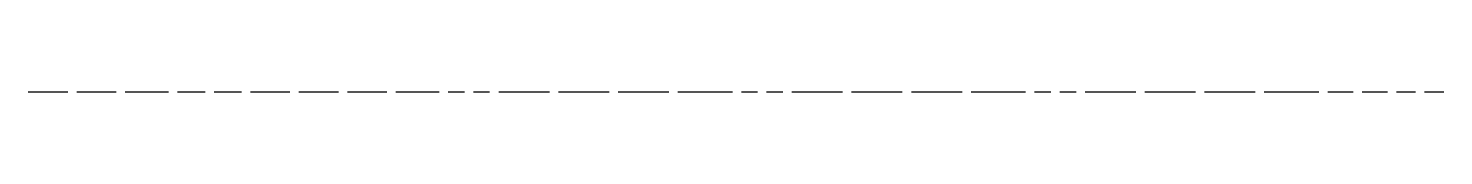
# Model space of a CAD drawing. Header units: millimetres. Extents: x 0 to 31630, y -6679 to 16403.
# Drawn here: x 0 to 31400, y -3456 to -3456 of the extents above; entities that cross this region are included whole.
import ezdxf

# ---------------------------------------------------------------- set-up
doc = ezdxf.new("R2010")
doc.units = ezdxf.units.MM
doc.layers.add('CUTSHEET', color=6, linetype='CONTINUOUS')

msp = doc.modelspace()

# ---------------------------------------------------------------- linework, layer by layer
at = {"layer": 'CUTSHEET'}
for p, q in [((875, -3456), (0, -3456)), ((1950, -3456), (1075, -3456)), ((3110, -3456), (2150, -3456)), ((3920, -3456), (3310, -3456)), ((4730, -3456), (4120, -3456)), ((5805, -3456), (4930, -3456)), ((6880, -3456), (6005, -3456)), ((7955, -3456), (7080, -3456)), ((9115, -3456), (8155, -3456)), ((9675, -3456), (9315, -3456)), ((10235, -3456), (9875, -3456)), ((11560, -3456), (10435, -3456)), ((12885, -3456), (11760, -3456)), ((14210, -3456), (13085, -3456)), ((15620, -3456), (14410, -3456)), ((16180, -3456), (15820, -3456)), ((16740, -3456), (16380, -3456)), ((18065, -3456), (16940, -3456)), ((19390, -3456), (18265, -3456)), ((20715, -3456), (19590, -3456)), ((22125, -3456), (20915, -3456)), ((22685, -3456), (22325, -3456)), ((23245, -3456), (22885, -3456)), ((24570, -3456), (23445, -3456)), ((25895, -3456), (24770, -3456)), ((27220, -3456), (26095, -3456)), ((28630, -3456), (27420, -3456)), ((29390, -3456), (28830, -3456)), ((30150, -3456), (29590, -3456)), ((30775, -3456), (30350, -3456)), ((31400, -3456), (30975, -3456))]:
    msp.add_line(p, q, dxfattribs=at)

doc.saveas('drawing.dxf')
